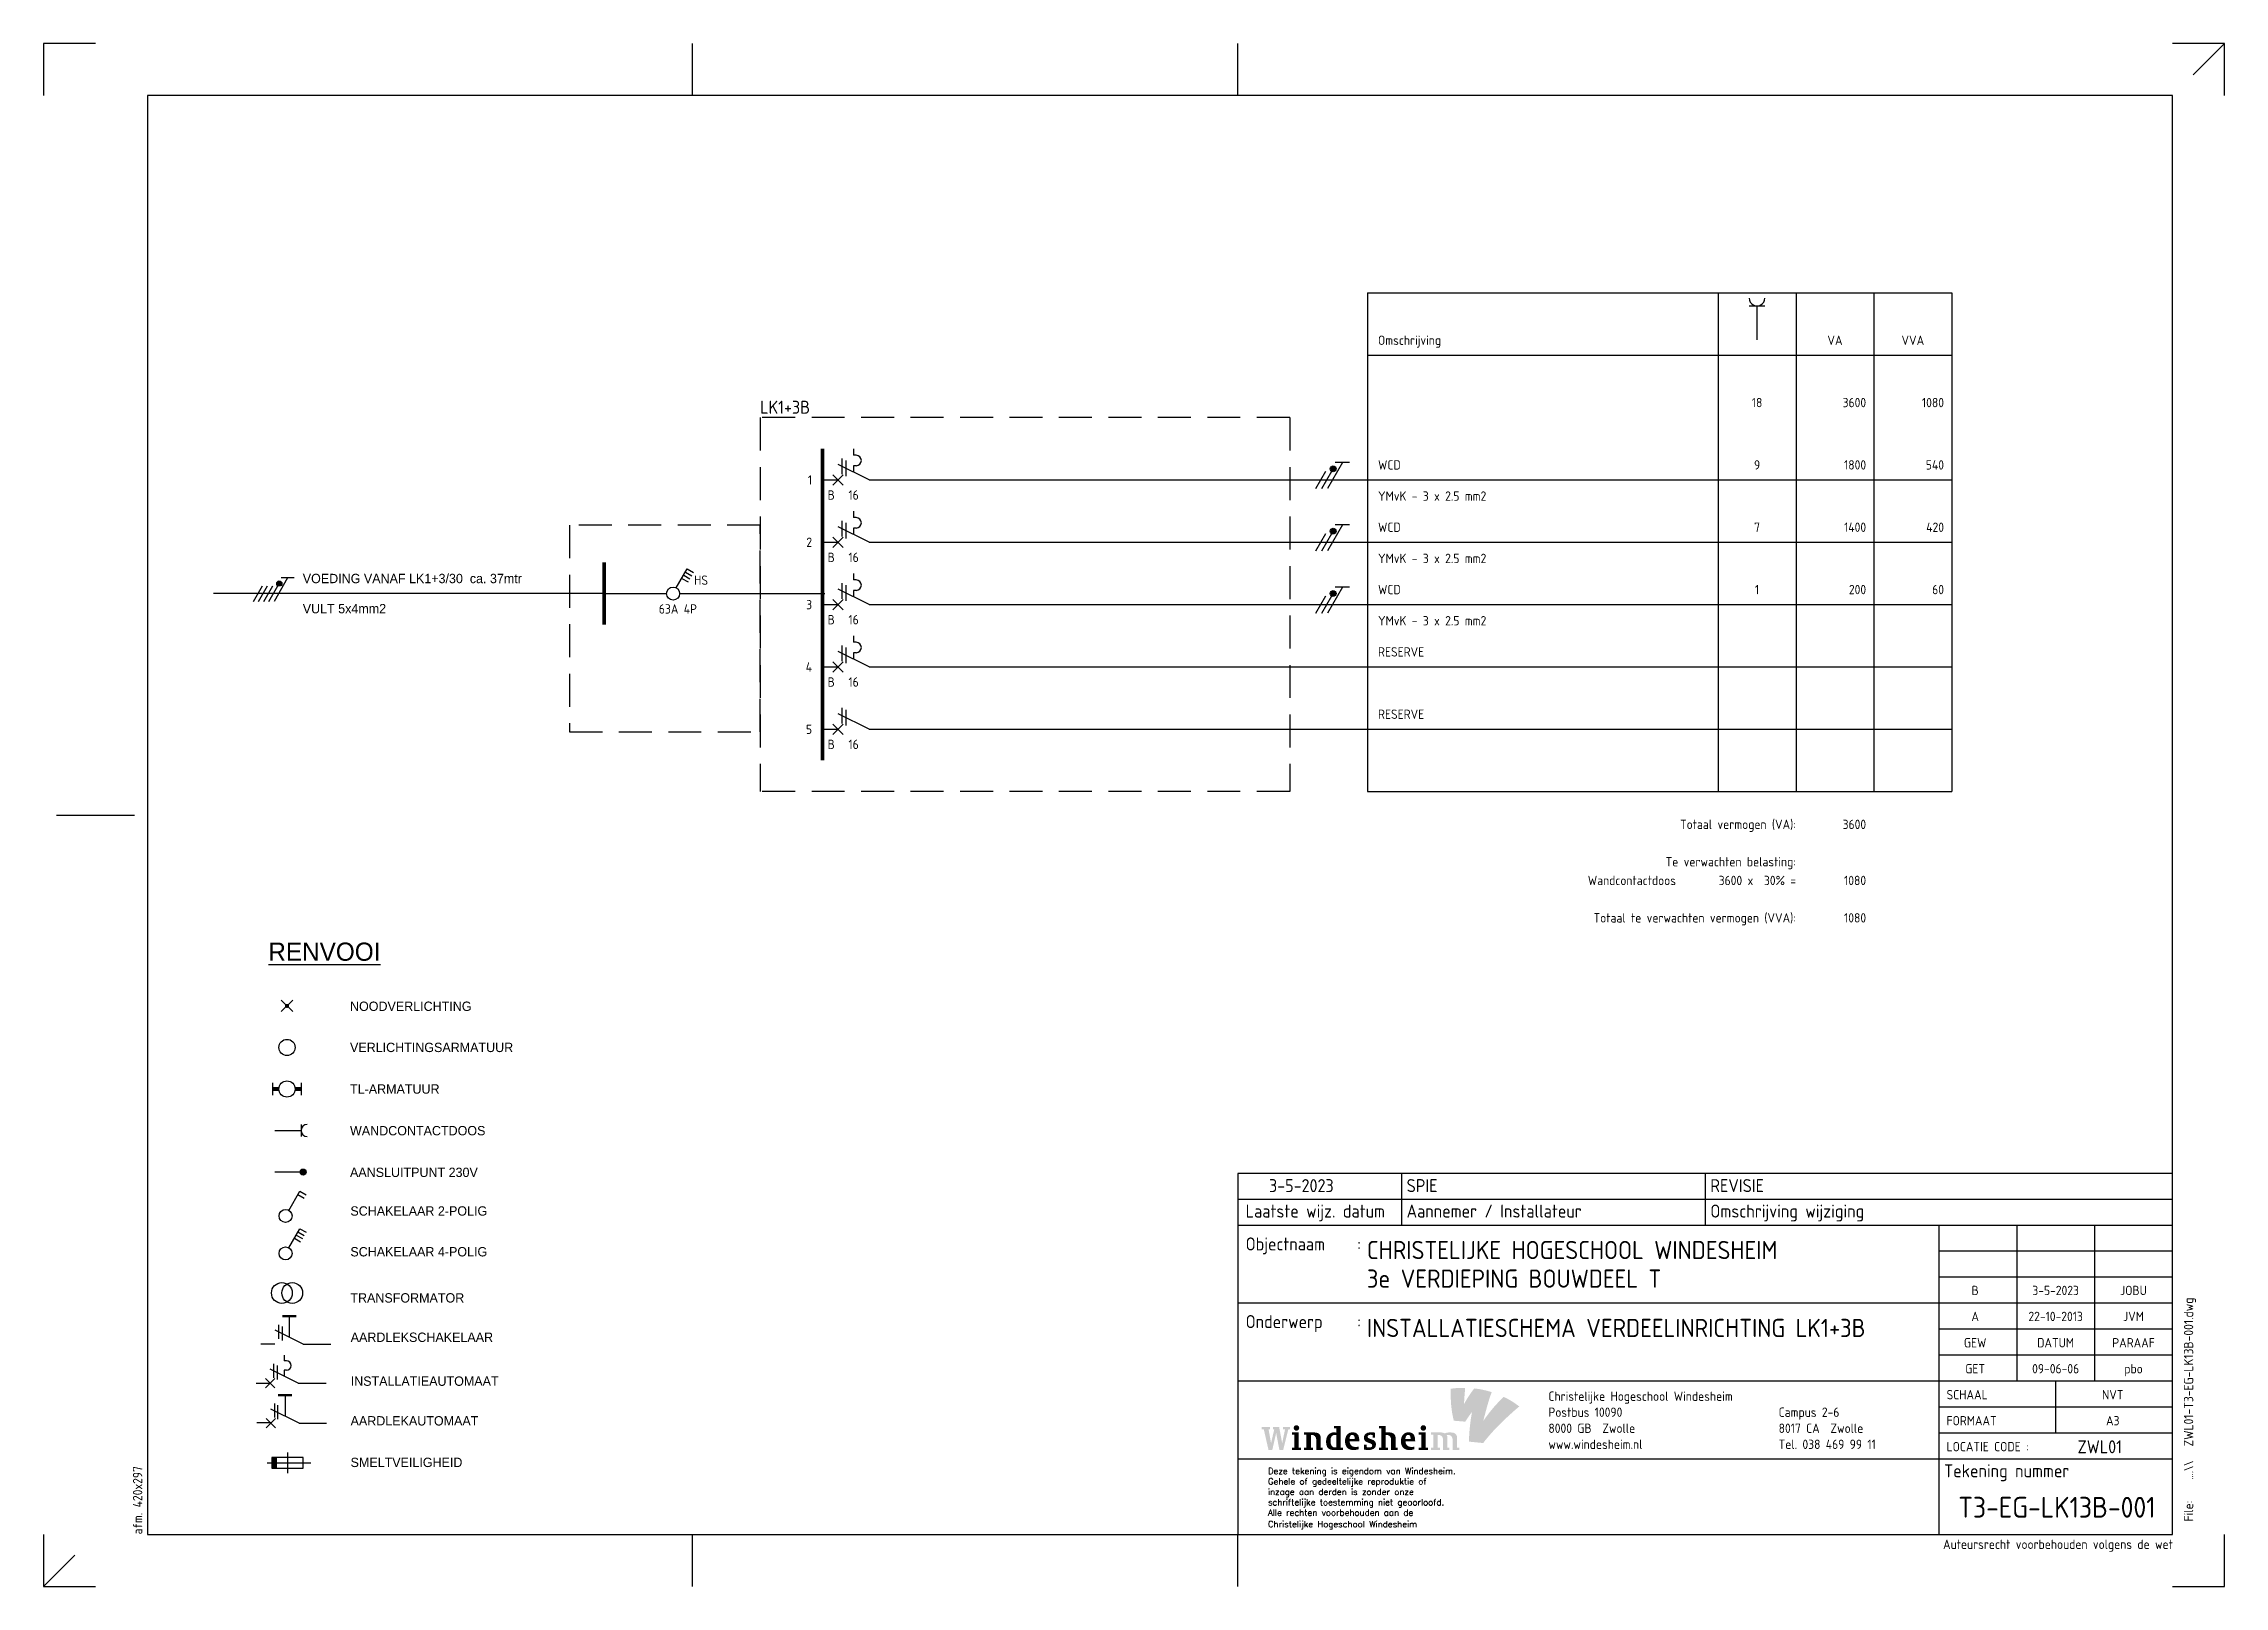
# Model space of a CAD drawing. Header units: millimetres. Extents: x 0 to 420, y 0 to 297.
import ezdxf
from ezdxf.enums import TextEntityAlignment as Align

# ---------------------------------------------------------------- set-up
doc = ezdxf.new("R2010")
doc.units = ezdxf.units.MM
doc.linetypes.add('HIDDEN', pattern=[9.525, 6.35, -3.175])
doc.layers.get('0').update_dxf_attribs({"linetype": 'CONTINUOUS'})
for name, color, linetype in [('00att018', 1, 'CONTINUOUS'), ('00att025', 2, 'CONTINUOUS'), ('00att035', 3, 'CONTINUOUS'), ('00att050', 4, 'CONTINUOUS'), ('00kad018', 1, 'CONTINUOUS'), ('00kad025', 2, 'CONTINUOUS'), ('00kad070', 5, 'CONTINUOUS'), ('BL$2----_KADER', 7, 'CONTINUOUS'), ('BL$4----_STEMPEL', 7, 'CONTINUOUS'), ('EL$1----', 3, 'CONTINUOUS'), ('EL$1----__LK1+3B', 3, 'CONTINUOUS'), ('EL$1----_LK1+3A', 3, 'CONTINUOUS'), ('LAAG_1', 160, 'CONTINUOUS')]:
    doc.layers.add(name, color=color, linetype=linetype)
doc.styles.add('BURO-018', font='BUROFONT', dxfattribs={"height": 1.8})
doc.styles.add('BURO-035', font='BUROFONT.shx', dxfattribs={"height": 3.5})
doc.styles.add('EDU', font='ROMANS.SHX', dxfattribs={"height": 2.5})
doc.styles.add('ISO', font='isocp.shx')
doc.styles.add('STABICAD-018', font='ISOCP.SHX', dxfattribs={"height": 1.8})

msp = doc.modelspace()

# ---------------------------------------------------------------- texts
at = {"layer": 'EL$1----', "color": 1, "linetype": 'Continuous', "ltscale": 0.2, "style": 'BURO-018'}
msp.add_text('VOEDING VANAF LK1+3/30  ca. 37mtr', height=1.8, dxfattribs=at).set_placement((49.91, 193.13))
msp.add_text('VULT 5x4mm2', height=1.8, dxfattribs=at).set_placement((49.91, 189.13), align=Align.TOP_LEFT)
at = {"layer": 'EL$1----__LK1+3B', "color": 1, "style": 'STABICAD-018'}
for s, p in [('Omschrijving', (257, 239)), ('WCD', (257, 215)), ('YMvK - 3 x 2.5 mm2', (257, 209)), ('WCD', (257, 203)), ('YMvK - 3 x 2.5 mm2', (257, 197)), ('WCD', (257, 191)), ('YMvK - 3 x 2.5 mm2', (257, 185)), ('RESERVE', (257, 179)), ('RESERVE', (257, 167))]:
    msp.add_text(s, height=1.8, dxfattribs=at).set_placement(p)
for s, p in [('VA', (345, 239)), ('VVA', (360, 239)), ('18', (330, 227)), ('9', (330, 215)), ('7', (330, 203)), ('1', (330, 191))]:
    msp.add_text(s, height=1.8, dxfattribs=at).set_placement(p, align=Align.CENTER)
at = {"layer": 'EL$1----__LK1+3B', "color": 2, "style": 'STABICAD-018'}
msp.add_text('LK1+3B', height=2.5, dxfattribs=at).set_placement((138, 225), align=Align.BOTTOM_LEFT)
at = {"layer": 'EL$1----__LK1+3B', "color": 1, "style": 'STABICAD-018'}
for s, p in [('3600', (351, 227)), ('1080', (366, 227)), ('1800', (351, 215)), ('540', (366, 215)), ('1400', (351, 203)), ('420', (366, 203)), ('200', (351, 191)), ('60', (366, 191)), ('Totaal vermogen (VA):', (337.5, 145.8)), ('3600', (351, 145.8)), ('Te verwachten belasting:', (337.5, 138.6)), ('Wandcontactdoos        3600 x  30% =', (337.5, 135)), ('1080', (351, 135)), ('Totaal te verwachten vermogen (VVA):', (337.5, 127.8)), ('1080', (351, 127.8))]:
    msp.add_text(s, height=1.8, dxfattribs=at).set_placement(p, align=Align.RIGHT)
for s, p in [('1', (148, 213)), ('2', (148, 201)), ('3', (148, 189)), ('4', (148, 177)), ('5', (148, 165))]:
    msp.add_text(s, height=1.8, dxfattribs=at).set_placement(p, align=Align.MIDDLE_RIGHT)

# ---------------------------------------------------------------- blocks, each defined once
blk = doc.blocks.new('a3-windesheim-hor')
at = {"layer": '00kad018', "color": 1}
for p, q in [((0, 297), (0, 287)), ((10, 297), (0, 297)), ((125, 287), (125, 297)), ((230, 287), (230, 297)), ((420, 297), (410, 297)), ((420, 297), (414, 291)), ((420, 287), (420, 297)), ((2.5, 148.5), (17.5, 148.5)), ((0, 10), (0, 0)), ((125, 0), (125, 10)), ((230, 0), (230, 10)), ((420, 0), (420, 10)), ((0, 0), (6, 6)), ((0, 0), (10, 0)), ((410, 0), (420, 0))]:
    blk.add_line(p, q, dxfattribs=at)
at = {"layer": '00kad070', "color": 5}
for p, q in [((20, 287), (20, 10)), ((410, 287), (20, 287)), ((410, 10), (410, 287)), ((20, 10), (410, 10))]:
    blk.add_line(p, q, dxfattribs=at)
at = {"layer": '00att018', "color": 1, "style": 'ISO'}
blk.add_text('afm. 420x297', height=1.8, rotation=90, dxfattribs=at).set_placement((19, 10))
blk.add_text('Auteursrecht voorbehouden volgens de wet', height=1.8, dxfattribs=at).set_placement((410.08, 7.2), align=Align.RIGHT)
blk = doc.blocks.new('AI9-BLK4')
at = {"layer": 'LAAG_1'}
h = blk.add_hatch(color=40, dxfattribs=at)
edge = h.paths.add_edge_path()
edge.add_spline(control_points=[(7.13, 7.18), (4.76, 4.71), (2.6, 2.64), (-0.67, -2.09), (0, 0.48), (1.33, 5.88), (2.58, 8.98), (0.66, 9.66), (-2.22, 10.26), (-4.13, 10.42), (-5.47, 8.84), (-7.52, 5.49), (-8.07, 4.43), (-8, 6.89), (-7.74, 9.27), (-7.64, 10.61), (-9.57, 10.7), (-11, 10.61), (-13.21, 10.31), (-13.29, 6), (-13.05, 2.03), (-12.01, -2), (-10.76, -2.09), (-7.6, -2.36), (-7.6, -2.36), (-7.12, -1.66), (-6.13, -0.03), (-4.98, 1.41), (-5.44, -0.9), (-5.87, -4.06), (-6.06, -7.16), (-6.12, -8.14), (-6.15, -9.12), (-6.16, -10.06), (-4.67, -10.18), (-0.96, -10.58), (-0.72, -10.61), (-0.72, -10.61), (-0.71, -10.6), (-0.71, -10.6), (-0.7, -10.59), (-0.7, -10.58), (-0.69, -10.58), (0.69, -8.77), (2.26, -6.96), (3.63, -5.5), (4.7, -4.37), (5.74, -3.33), (6.72, -2.37), (9.27, 0.11), (11.5, 2.08), (13.21, 3.49), (11.03, 5.13), (9.48, 6.13), (7.13, 7.18)], knot_values=[0, 0, 0, 0, 1, 1, 1, 2, 2, 2, 3, 3, 3, 4, 4, 4, 5, 5, 5, 6, 6, 6, 7, 7, 7, 8, 8, 8, 9, 9, 9, 10, 10, 10, 11, 11, 11, 12, 12, 12, 13, 13, 13, 14, 14, 14, 15, 15, 15, 16, 16, 16, 17, 17, 17, 18, 18, 18, 18], degree=3, periodic=0)
h = blk.add_hatch(color=154, dxfattribs=at)
edge = h.paths.add_edge_path()
edge.add_spline(control_points=[(-0.71, -10.6), (-0.71, -10.6), (-0.71, -10.6), (-0.71, -10.6), (-0.74, -10.63), (-0.72, -10.62), (-0.71, -10.6)], knot_values=[0, 0, 0, 0, 1, 1, 1, 2, 2, 2, 2], degree=3, periodic=0)
h = blk.add_hatch(color=154, dxfattribs=at)
edge = h.paths.add_edge_path()
edge.add_spline(control_points=[(-0.71, -10.6), (-0.71, -10.6), (-0.7, -10.6), (-0.7, -10.6), (-0.67, -10.57), (-0.69, -10.59), (-0.71, -10.6)], knot_values=[0, 0, 0, 0, 1, 1, 1, 2, 2, 2, 2], degree=3, periodic=0)
blk = doc.blocks.new('AI9-BLK3')
at = {"layer": 'LAAG_1'}
h = blk.add_hatch(color=154, dxfattribs=at)
edge = h.paths.add_edge_path()
edge.add_spline(control_points=[(-27.78, 3.24), (-27.78, 3.24), (-29.75, -4.72), (-29.75, -4.72), (-29.75, -4.72), (-31.22, -4.72), (-31.22, -4.72), (-31.22, -4.72), (-32.46, 1.79), (-32.46, 1.79), (-32.46, 1.79), (-33.95, -4.72), (-33.95, -4.72), (-33.95, -4.72), (-35.41, -4.72), (-35.41, -4.72), (-35.41, -4.72), (-37.24, 3.24), (-37.24, 3.24), (-37.24, 3.24), (-38.03, 3.24), (-38.03, 3.24), (-38.03, 3.24), (-38.03, 4.16), (-38.03, 4.16), (-38.03, 4.16), (-34.81, 4.16), (-34.81, 4.16), (-34.81, 4.16), (-34.81, 3.24), (-34.81, 3.24), (-34.81, 3.24), (-35.38, 3.24), (-35.38, 3.24), (-35.38, 3.24), (-34.43, -2.11), (-34.43, -2.11), (-34.43, -2.11), (-33.18, 3.26), (-33.18, 3.26), (-33.18, 3.26), (-33.73, 3.26), (-33.73, 3.26), (-33.73, 3.26), (-33.73, 4.16), (-33.73, 4.16), (-33.73, 4.16), (-31.32, 4.16), (-31.32, 4.16), (-31.32, 4.16), (-30.15, -2.11), (-30.15, -2.11), (-30.15, -2.11), (-29.03, 3.24), (-29.03, 3.24), (-29.03, 3.24), (-29.84, 3.24), (-29.84, 3.24), (-29.84, 3.24), (-29.84, 4.16), (-29.84, 4.16), (-29.84, 4.16), (-27.18, 4.16), (-27.18, 4.16), (-27.18, 4.16), (-27.18, 3.24), (-27.18, 3.24), (-27.18, 3.24), (-27.78, 3.24), (-27.78, 3.24)], knot_values=[0, 0, 0, 0, 1, 1, 1, 2, 2, 2, 3, 3, 3, 4, 4, 4, 5, 5, 5, 6, 6, 6, 7, 7, 7, 8, 8, 8, 9, 9, 9, 10, 10, 10, 11, 11, 11, 12, 12, 12, 13, 13, 13, 14, 14, 14, 15, 15, 15, 16, 16, 16, 17, 17, 17, 18, 18, 18, 19, 19, 19, 20, 20, 20, 21, 21, 21, 22, 22, 22, 23, 23, 23, 23], degree=3, periodic=0)
h = blk.add_hatch(color=154, dxfattribs=at)
edge = h.paths.add_edge_path()
edge.add_spline(control_points=[(-26.42, -4.7), (-26.42, -4.7), (-26.42, -3.87), (-26.42, -3.87), (-26.42, -3.87), (-25.47, -3.87), (-25.47, -3.87), (-25.47, -3.87), (-25.47, 1.17), (-25.47, 1.17), (-25.47, 1.17), (-26.42, 1.17), (-26.42, 1.17), (-26.42, 1.17), (-26.42, 1.99), (-26.42, 1.99), (-26.42, 1.99), (-23.75, 1.99), (-23.75, 1.99), (-23.75, 1.99), (-23.75, -3.87), (-23.75, -3.87), (-23.75, -3.87), (-22.88, -3.87), (-22.88, -3.87), (-22.88, -3.87), (-22.88, -4.7), (-22.88, -4.7), (-22.88, -4.7), (-26.42, -4.7), (-26.42, -4.7)], knot_values=[0, 0, 0, 0, 1, 1, 1, 2, 2, 2, 3, 3, 3, 4, 4, 4, 5, 5, 5, 6, 6, 6, 7, 7, 7, 8, 8, 8, 9, 9, 9, 10, 10, 10, 10], degree=3, periodic=0)
edge = h.paths.add_edge_path()
edge.add_spline(control_points=[(-24.66, 2.67), (-25.25, 2.67), (-25.71, 3.15), (-25.71, 3.74), (-25.71, 4.33), (-25.25, 4.79), (-24.66, 4.79), (-24.07, 4.79), (-23.58, 4.33), (-23.58, 3.74), (-23.58, 3.15), (-24.07, 2.67), (-24.66, 2.67)], knot_values=[0, 0, 0, 0, 1, 1, 1, 2, 2, 2, 3, 3, 3, 4, 4, 4, 4], degree=3, periodic=0)
h = blk.add_hatch(color=154, dxfattribs=at)
edge = h.paths.add_edge_path()
edge.add_spline(control_points=[(-17.02, -4.7), (-17.02, -4.7), (-17.02, -0.94), (-17.02, -0.94), (-17.02, -0.3), (-17.19, 0.21), (-17.5, 0.52), (-17.87, 0.9), (-18.34, 1.07), (-18.89, 1.07), (-18.95, 1.07), (-19.03, 1.07), (-19.09, 1.06), (-19.09, 1.06), (-19.09, -3.87), (-19.09, -3.87), (-19.09, -3.87), (-18.24, -3.87), (-18.24, -3.87), (-18.24, -3.87), (-18.24, -4.7), (-18.24, -4.7), (-18.24, -4.7), (-21.72, -4.7), (-21.72, -4.7), (-21.72, -4.7), (-21.72, -3.87), (-21.72, -3.87), (-21.72, -3.87), (-20.8, -3.87), (-20.8, -3.87), (-20.8, -3.87), (-20.8, 1.17), (-20.8, 1.17), (-20.8, 1.17), (-21.72, 1.17), (-21.72, 1.17), (-21.72, 1.17), (-21.72, 1.99), (-21.72, 1.99), (-21.72, 1.99), (-19.44, 1.99), (-19.44, 1.99), (-19.15, 1.99), (-18.89, 2.03), (-18.56, 2.03), (-16.96, 2.03), (-16.32, 1.86), (-15.88, 1.41), (-15.46, 1), (-15.3, 0.57), (-15.3, -0.15), (-15.3, -0.15), (-15.3, -3.87), (-15.3, -3.87), (-15.3, -3.87), (-14.5, -3.87), (-14.5, -3.87), (-14.5, -3.87), (-14.5, -4.7), (-14.5, -4.7), (-14.5, -4.7), (-17.02, -4.7), (-17.02, -4.7)], knot_values=[0, 0, 0, 0, 1, 1, 1, 2, 2, 2, 3, 3, 3, 4, 4, 4, 5, 5, 5, 6, 6, 6, 7, 7, 7, 8, 8, 8, 9, 9, 9, 10, 10, 10, 11, 11, 11, 12, 12, 12, 13, 13, 13, 14, 14, 14, 15, 15, 15, 16, 16, 16, 17, 17, 17, 18, 18, 18, 19, 19, 19, 20, 20, 20, 21, 21, 21, 21], degree=3, periodic=0)
h = blk.add_hatch(color=154, dxfattribs=at)
edge = h.paths.add_edge_path(flags=16)
edge.add_spline(control_points=[(-6.76, -4.7), (-6.76, -4.7), (-6.76, -3.87), (-6.76, -3.87), (-6.76, -3.87), (-7.62, -3.87), (-7.62, -3.87), (-7.62, -3.87), (-7.62, 4.46), (-7.62, 4.46), (-7.62, 4.46), (-10.2, 4.46), (-10.2, 4.46), (-10.2, 4.46), (-10.2, 3.64), (-10.2, 3.64), (-10.2, 3.64), (-9.32, 3.64), (-9.32, 3.64), (-9.32, 3.64), (-9.32, 1.95), (-9.32, 1.95), (-9.59, 2), (-9.79, 2.04), (-10.19, 2.04), (-11.95, 2.04), (-13.23, 0.68), (-13.23, -1.45), (-13.23, -3.83), (-12.29, -4.77), (-10.28, -4.77), (-9.86, -4.77), (-9.32, -4.7), (-9.12, -4.7), (-9.12, -4.7), (-6.76, -4.7), (-6.76, -4.7)], knot_values=[0, 0, 0, 0, 1, 1, 1, 2, 2, 2, 3, 3, 3, 4, 4, 4, 5, 5, 5, 6, 6, 6, 7, 7, 7, 8, 8, 8, 9, 9, 9, 10, 10, 10, 11, 11, 11, 12, 12, 12, 12], degree=3, periodic=0)
edge = h.paths.add_edge_path()
edge.add_spline(control_points=[(-9.28, -3.73), (-9.49, -3.76), (-9.62, -3.78), (-9.79, -3.78), (-10.77, -3.78), (-11.52, -3.12), (-11.52, -1.21), (-11.52, 0.4), (-10.88, 1.06), (-10, 1.06), (-9.71, 1.06), (-9.48, 1.02), (-9.28, 0.97), (-9.28, 0.97), (-9.28, -3.73), (-9.28, -3.73)], knot_values=[0, 0, 0, 0, 1, 1, 1, 2, 2, 2, 3, 3, 3, 4, 4, 4, 5, 5, 5, 5], degree=3, periodic=0)
h = blk.add_hatch(color=154, dxfattribs=at)
edge = h.paths.add_edge_path(flags=16)
edge.add_spline(control_points=[(-0.43, -1.4), (-0.43, 1.03), (-1.16, 2.05), (-3.05, 2.05), (-4.8, 2.05), (-5.93, 0.7), (-5.93, -1.35), (-5.93, -3.59), (-4.75, -4.76), (-2.66, -4.76), (-1.92, -4.76), (-1.25, -4.65), (-0.71, -4.43), (-0.71, -4.43), (-0.71, -3.47), (-0.71, -3.47), (-1.15, -3.57), (-1.59, -3.59), (-2.01, -3.59), (-3.43, -3.59), (-4.18, -2.54), (-4.18, -1.4), (-4.18, -1.4), (-0.43, -1.4), (-0.43, -1.4)], knot_values=[0, 0, 0, 0, 1, 1, 1, 2, 2, 2, 3, 3, 3, 4, 4, 4, 5, 5, 5, 6, 6, 6, 7, 7, 7, 8, 8, 8, 8], degree=3, periodic=0)
edge = h.paths.add_edge_path()
edge.add_spline(control_points=[(-2.19, -0.48), (-2.19, -0.48), (-4.21, -0.48), (-4.21, -0.48), (-4.21, 0.48), (-3.76, 1.08), (-3.17, 1.08), (-2.58, 1.08), (-2.19, 0.63), (-2.19, -0.48)], knot_values=[0, 0, 0, 0, 1, 1, 1, 2, 2, 2, 3, 3, 3, 3], degree=3, periodic=0)
h = blk.add_hatch(color=154, dxfattribs=at)
edge = h.paths.add_edge_path()
edge.add_spline(control_points=[(3.18, -4.79), (2.42, -4.79), (1.53, -4.63), (1.31, -4.55), (1.31, -4.55), (1.31, -2.67), (1.31, -2.67), (1.31, -2.67), (2.34, -2.67), (2.34, -2.67), (2.34, -2.67), (2.34, -3.62), (2.34, -3.62), (2.58, -3.7), (2.94, -3.79), (3.32, -3.79), (4.14, -3.79), (4.53, -3.52), (4.53, -3.03), (4.53, -2.53), (4.09, -2.3), (3.53, -2.1), (3.53, -2.1), (2.71, -1.81), (2.71, -1.81), (1.84, -1.5), (1.32, -0.99), (1.32, 0.08), (1.32, 1.19), (2.31, 2.08), (3.93, 2.08), (4.57, 2.08), (5.29, 2), (5.66, 1.88), (5.66, 1.88), (5.66, 0.04), (5.66, 0.04), (5.66, 0.04), (4.69, 0.04), (4.69, 0.04), (4.69, 0.04), (4.69, 1), (4.69, 1), (4.43, 1.07), (4.17, 1.11), (3.89, 1.11), (3.16, 1.11), (2.8, 0.83), (2.8, 0.37), (2.8, -0.04), (3.05, -0.24), (3.64, -0.43), (3.64, -0.43), (4.44, -0.7), (4.44, -0.7), (5.37, -1.01), (6, -1.57), (6, -2.6), (6, -4), (4.84, -4.79), (3.18, -4.79)], knot_values=[0, 0, 0, 0, 1, 1, 1, 2, 2, 2, 3, 3, 3, 4, 4, 4, 5, 5, 5, 6, 6, 6, 7, 7, 7, 8, 8, 8, 9, 9, 9, 10, 10, 10, 11, 11, 11, 12, 12, 12, 13, 13, 13, 14, 14, 14, 15, 15, 15, 16, 16, 16, 17, 17, 17, 18, 18, 18, 19, 19, 19, 20, 20, 20, 20], degree=3, periodic=0)
h = blk.add_hatch(color=154, dxfattribs=at)
edge = h.paths.add_edge_path()
edge.add_spline(control_points=[(11.81, -4.7), (11.81, -4.7), (11.81, -1.02), (11.81, -1.02), (11.81, -0.32), (11.67, 0.19), (11.34, 0.52), (10.95, 0.91), (10.48, 1.07), (9.97, 1.07), (9.88, 1.07), (9.79, 1.06), (9.75, 1.06), (9.75, 1.06), (9.75, -3.87), (9.75, -3.87), (9.75, -3.87), (10.59, -3.87), (10.59, -3.87), (10.59, -3.87), (10.59, -4.7), (10.59, -4.7), (10.59, -4.7), (7.11, -4.7), (7.11, -4.7), (7.11, -4.7), (7.11, -3.87), (7.11, -3.87), (7.11, -3.87), (8.03, -3.87), (8.03, -3.87), (8.03, -3.87), (8.03, 3.64), (8.03, 3.64), (8.03, 3.64), (7.16, 3.64), (7.16, 3.64), (7.16, 3.64), (7.16, 4.46), (7.16, 4.46), (7.16, 4.46), (9.75, 4.46), (9.75, 4.46), (9.75, 4.46), (9.75, 1.99), (9.75, 1.99), (9.93, 2), (10.23, 2.03), (10.54, 2.03), (11.88, 2.03), (12.52, 1.84), (12.96, 1.4), (13.39, 0.97), (13.53, 0.51), (13.53, -0.15), (13.53, -0.15), (13.53, -3.87), (13.53, -3.87), (13.53, -3.87), (14.34, -3.87), (14.34, -3.87), (14.34, -3.87), (14.34, -4.7), (14.34, -4.7), (14.34, -4.7), (11.81, -4.7), (11.81, -4.7)], knot_values=[0, 0, 0, 0, 1, 1, 1, 2, 2, 2, 3, 3, 3, 4, 4, 4, 5, 5, 5, 6, 6, 6, 7, 7, 7, 8, 8, 8, 9, 9, 9, 10, 10, 10, 11, 11, 11, 12, 12, 12, 13, 13, 13, 14, 14, 14, 15, 15, 15, 16, 16, 16, 17, 17, 17, 18, 18, 18, 19, 19, 19, 20, 20, 20, 21, 21, 21, 22, 22, 22, 22], degree=3, periodic=0)
h = blk.add_hatch(color=154, dxfattribs=at)
edge = h.paths.add_edge_path(flags=16)
edge.add_spline(control_points=[(21.09, -1.4), (21.09, 1.03), (20.36, 2.05), (18.47, 2.05), (16.72, 2.05), (15.6, 0.7), (15.6, -1.35), (15.6, -3.59), (16.77, -4.76), (18.87, -4.76), (19.6, -4.76), (20.27, -4.65), (20.81, -4.43), (20.81, -4.43), (20.81, -3.47), (20.81, -3.47), (20.37, -3.57), (19.93, -3.59), (19.52, -3.59), (18.09, -3.59), (17.35, -2.54), (17.35, -1.4), (17.35, -1.4), (21.09, -1.4), (21.09, -1.4)], knot_values=[0, 0, 0, 0, 1, 1, 1, 2, 2, 2, 3, 3, 3, 4, 4, 4, 5, 5, 5, 6, 6, 6, 7, 7, 7, 8, 8, 8, 8], degree=3, periodic=0)
edge = h.paths.add_edge_path()
edge.add_spline(control_points=[(19.33, -0.48), (19.33, -0.48), (17.31, -0.48), (17.31, -0.48), (17.31, 0.48), (17.76, 1.08), (18.35, 1.08), (18.94, 1.08), (19.33, 0.63), (19.33, -0.48)], knot_values=[0, 0, 0, 0, 1, 1, 1, 2, 2, 2, 3, 3, 3, 3], degree=3, periodic=0)
h = blk.add_hatch(color=154, dxfattribs=at)
edge = h.paths.add_edge_path()
edge.add_spline(control_points=[(22.47, -4.7), (22.47, -4.7), (22.47, -3.87), (22.47, -3.87), (22.47, -3.87), (23.42, -3.87), (23.42, -3.87), (23.42, -3.87), (23.42, 1.17), (23.42, 1.17), (23.42, 1.17), (22.47, 1.17), (22.47, 1.17), (22.47, 1.17), (22.47, 1.99), (22.47, 1.99), (22.47, 1.99), (25.13, 1.99), (25.13, 1.99), (25.13, 1.99), (25.13, -3.87), (25.13, -3.87), (25.13, -3.87), (26, -3.87), (26, -3.87), (26, -3.87), (26, -4.7), (26, -4.7), (26, -4.7), (22.47, -4.7), (22.47, -4.7)], knot_values=[0, 0, 0, 0, 1, 1, 1, 2, 2, 2, 3, 3, 3, 4, 4, 4, 5, 5, 5, 6, 6, 6, 7, 7, 7, 8, 8, 8, 9, 9, 9, 10, 10, 10, 10], degree=3, periodic=0)
edge = h.paths.add_edge_path()
edge.add_spline(control_points=[(24.23, 2.67), (23.64, 2.67), (23.18, 3.15), (23.18, 3.74), (23.18, 4.33), (23.64, 4.79), (24.23, 4.79), (24.82, 4.79), (25.31, 4.33), (25.31, 3.74), (25.31, 3.15), (24.82, 2.67), (24.23, 2.67)], knot_values=[0, 0, 0, 0, 1, 1, 1, 2, 2, 2, 3, 3, 3, 4, 4, 4, 4], degree=3, periodic=0)
h = blk.add_hatch(color=154, dxfattribs=at)
edge = h.paths.add_edge_path()
edge.add_spline(control_points=[(35.52, -4.7), (35.52, -4.7), (35.52, -0.89), (35.52, -0.89), (35.52, -0.3), (35.34, 0.21), (35.04, 0.52), (34.66, 0.9), (34.24, 1.07), (33.55, 1.07), (33.41, 1.07), (33.28, 1.05), (33.17, 1.03), (33.4, 0.83), (33.52, 0.35), (33.52, -0.07), (33.52, -0.07), (33.52, -3.87), (33.52, -3.87), (33.52, -3.87), (34.3, -3.87), (34.3, -3.87), (34.3, -3.87), (34.3, -4.7), (34.3, -4.7), (34.3, -4.7), (31.82, -4.7), (31.82, -4.7), (31.82, -4.7), (31.82, -0.89), (31.82, -0.89), (31.82, -0.18), (31.64, 0.24), (31.34, 0.53), (30.95, 0.92), (30.5, 1.07), (30.01, 1.07), (29.96, 1.07), (29.9, 1.06), (29.8, 1.06), (29.8, 1.06), (29.8, -3.87), (29.8, -3.87), (29.8, -3.87), (30.64, -3.87), (30.64, -3.87), (30.64, -3.87), (30.64, -4.7), (30.64, -4.7), (30.64, -4.7), (27.17, -4.7), (27.17, -4.7), (27.17, -4.7), (27.17, -3.87), (27.17, -3.87), (27.17, -3.87), (28.09, -3.87), (28.09, -3.87), (28.09, -3.87), (28.09, 1.17), (28.09, 1.17), (28.09, 1.17), (27.17, 1.17), (27.17, 1.17), (27.17, 1.17), (27.17, 1.99), (27.17, 1.99), (27.17, 1.99), (29.58, 1.99), (29.58, 1.99), (29.86, 1.99), (30.2, 2.03), (30.42, 2.03), (31.35, 2.03), (31.94, 1.93), (32.49, 1.67), (32.96, 1.86), (33.67, 2.01), (34.45, 2.01), (35.63, 2.01), (36.25, 1.82), (36.67, 1.4), (37.08, 0.99), (37.23, 0.53), (37.23, -0.08), (37.23, -0.08), (37.23, -3.87), (37.23, -3.87), (37.23, -3.87), (38.03, -3.87), (38.03, -3.87), (38.03, -3.87), (38.03, -4.7), (38.03, -4.7), (38.03, -4.7), (35.52, -4.7), (35.52, -4.7)], knot_values=[0, 0, 0, 0, 1, 1, 1, 2, 2, 2, 3, 3, 3, 4, 4, 4, 5, 5, 5, 6, 6, 6, 7, 7, 7, 8, 8, 8, 9, 9, 9, 10, 10, 10, 11, 11, 11, 12, 12, 12, 13, 13, 13, 14, 14, 14, 15, 15, 15, 16, 16, 16, 17, 17, 17, 18, 18, 18, 19, 19, 19, 20, 20, 20, 21, 21, 21, 22, 22, 22, 23, 23, 23, 24, 24, 24, 25, 25, 25, 26, 26, 26, 27, 27, 27, 28, 28, 28, 29, 29, 29, 30, 30, 30, 31, 31, 31, 32, 32, 32, 32], degree=3, periodic=0)
blk = doc.blocks.new('CHW_ONDERHOEK')
at = {"layer": '00kad025', "color": 2}
for p, q in [((-190, 79.5), (-190, 69.5)), ((-10, 79.5), (-190, 79.5)), ((-158.5, 79.5), (-158.5, 69.5)), ((-100, 79.5), (-100, 69.5)), ((-10, 74.5), (-190, 74.5)), ((-40, 69.5), (-40, 39.5)), ((-25, 69.5), (-25, 39.5)), ((-10, 64.5), (-55, 64.5)), ((-10, 59.5), (-55, 59.5)), ((-10, 54.5), (-55, 54.5)), ((-10, 49.5), (-55, 49.5)), ((-32.5, 39.5), (-32.5, 34.5)), ((-32.5, 34.5), (-32.5, 29.5))]:
    blk.add_line(p, q, dxfattribs=at)
at = {"layer": '00kad070', "color": 5}
for p, q in [((-10, 69.5), (-190, 69.5)), ((-190, 69.5), (-190, 10)), ((-55, 69.5), (-55, 10)), ((-55, 54.5), (-190, 54.5)), ((-10, 44.5), (-55, 44.5)), ((-10, 39.5), (-190, 39.5)), ((-10, 34.5), (-55, 34.5)), ((-10, 29.5), (-55, 29.5)), ((-55, 24.5), (-190, 24.5)), ((-10, 24.5), (-55, 24.5))]:
    blk.add_line(p, q, dxfattribs=at)
at = {"color": 7, "xscale": 0.5, "yscale": 0.5, "zscale": 0.5}
for name, p in [('AI9-BLK4', (-142.4, 32.89)), ('AI9-BLK3', (-166.39, 28.63))]:
    blk.add_blockref(name, p, dxfattribs=at)
at = {"color": 1, "style": 'ISO'}
for s, p in [('Christelijke Hogeschool Windesheim', (-130.19, 35.71)), ('Postbus 10090', (-130.19, 32.63)), ('Campus 2-6', (-85.85, 32.63)), ('8000 GB  Zwolle', (-130.19, 29.54)), ('8017 CA  Zwolle', (-85.85, 29.54)), ('www.windesheim.nl', (-130.19, 26.45)), ('Tel. 038 469 99 11', (-85.85, 26.45))]:
    blk.add_text(s, height=1.8, dxfattribs=at).set_placement(p)
at = {"layer": '00att018', "color": 1, "style": 'ISO'}
for s, p in [('GEW', (-48, 46)), ('DATUM', (-32.5, 46)), ('PARAAF', (-17.5, 46)), ('GET', (-48, 41))]:
    blk.add_text(s, height=1.8, dxfattribs=at).set_placement(p, align=Align.CENTER)
for s, p in [('SCHAAL', (-53.5, 36)), ('FORMAAT', (-53.5, 31))]:
    blk.add_text(s, height=1.8, dxfattribs=at).set_placement(p)
at = {"layer": '00att018', "color": 1, "linetype": 'Continuous', "style": 'EDU'}
for s, p in [('Deze tekening is eigendom van Windesheim.', (-184.2, 21.6)), ('Gehele of gedeeltelijke reproduktie of', (-184.2, 19.6)), ('inzage aan derden is zonder onze', (-184.2, 17.6)), ('schriftelijke toestemming niet geoorloofd.', (-184.2, 15.6)), ('Alle rechten voorbehouden aan de', (-184.2, 13.6)), ('Christelijke Hogeschool Windesheim', (-184.2, 11.38))]:
    blk.add_text(s, height=1.2, dxfattribs=at).set_placement(p)
at = {"layer": '00att018', "color": 1, "style": 'ISO', "width": 0.9}
blk.add_text('....\\\\', height=1.8, rotation=90, dxfattribs=at).set_placement((-6, 20.5))
at = {"layer": '00att018', "color": 1, "style": 'ISO'}
blk.add_text('File:', height=1.8, rotation=90, dxfattribs=at).set_placement((-6, 12.5))
for tag, p in [('WZ_CODED', (-48, 66.07)), ('WZ_DATUMD', (-32.5, 66.07)), ('WZ_WZGOEDD', (-17.5, 66.07)), ('WZ_CODEC', (-48, 61.07)), ('WZ_DATUMC', (-32.5, 61.07)), ('WZ_WZGOEDC', (-17.5, 61.07)), ('WZ_CODEB', (-48, 56.07)), ('WZ_DATUMB', (-32.5, 56.07)), ('WZ_WZGOEDB', (-17.5, 56.07)), ('WZ_CODEA', (-48, 51.07)), ('WZ_DATUMA', (-32.5, 51.07)), ('WZ_WZGOEDA', (-17.5, 51.07)), ('TKDATCREAT', (-32.5, 41)), ('TKINIT', (-17.5, 41)), ('TKSCHAAL', (-21.5, 36)), ('TKFORMAAT', (-21.5, 31))]:
    blk.add_attdef(tag, text='', height=1.8, dxfattribs=at).set_placement(p, align=Align.CENTER)
blk.add_attdef('DWGNAME', (-6, 26.93), '', height=1.8, rotation=90, dxfattribs=at)
at = {"layer": '00att025', "color": 2, "style": 'ISO'}
for s, p in [('Objectnaam', (-188.5, 64.67)), ('Onderwerp', (-188.5, 49.72)), ('Tekening nummer', (-54, 21))]:
    blk.add_text(s, height=2.5, dxfattribs=at).set_placement(p)
at = {"layer": '00att025', "style": 'ISO'}
for p in [(-167.02, 64.67), (-167.02, 49.78)]:
    blk.add_text(':', height=2.5, dxfattribs=at).set_placement(p)
at = {"layer": '00att025', "color": 1, "style": 'ISO'}
blk.add_text('LOCATIE CODE :', height=1.8, dxfattribs=at).set_placement((-53.5, 26))
at = {"layer": '00att025', "color": 2, "style": 'ISO'}
for tag, p in [('WZ_DATUM', (-184, 75.9)), ('WZ_AANNEMER_INSTALATEUR', (-157.5, 75.9)), ('WZ_OMSCHR', (-99, 75.9))]:
    blk.add_attdef(tag, p, '', height=2.5, dxfattribs=at)
at = {"layer": '00att025', "color": 3, "style": 'ISO'}
blk.add_attdef('TKVRIJ2', text='', height=2.5, dxfattribs=at).set_placement((-24, 25.62), align=Align.CENTER)
at = {"layer": '00att035', "color": 3, "style": 'ISO'}
for s, p in [('Laatste wijz. datum', (-188.5, 71)), ('Aannemer / Installateur', (-157.5, 71)), ('Omschrijving wijziging', (-99, 71))]:
    blk.add_text(s, height=2.5, dxfattribs=at).set_placement(p)
for tag, p in [('PROMSCHR', (-165.14, 63)), ('TK1OMSCHR', (-165.14, 57.5)), ('TK2OMSCHR', (-165.14, 48)), ('TKVRIJ1', (-165.14, 42.5))]:
    blk.add_attdef(tag, p, '', height=3.5, dxfattribs=at)
at = {"layer": '00att050', "color": 4, "style": 'ISO'}
blk.add_attdef('TKFASE', text='', height=5, dxfattribs=at).set_placement((-14.5, 82), align=Align.RIGHT)
blk.add_attdef('TKTEKNR', text='', height=5, dxfattribs=at).set_placement((-32.25, 13.23), align=Align.CENTER)
blk = doc.blocks.new('HL3')
at = {"color": 0, "linetype": 'Continuous'}
for p, q in [((-3, 6.98), (-3, 4.48)), ((-3, 5.73), (1.5, 3.13)), ((1.5, 2.13), (-1.5, 3.87)), ((1.5, 1.13), (-1.5, 2.87)), ((1.5, 0.13), (-1.5, 1.87)), ((1.5, -0.87), (-1.5, 0.87))]:
    blk.add_line(p, q, dxfattribs=at)
at = {"color": 0, "linetype": 'Continuous', "const_width": 0.5}
blk.add_lwpolyline([(-1.68, 4.12, 1), (-2.18, 4.12, 1)], format="xyb", close=True, dxfattribs=at)
at = {"color": 0, "linetype": 'Continuous'}
blk.add_circle((-1.93, 4.12), 0.5, dxfattribs=at)
blk = doc.blocks.new('RENV_DION')
at = {"layer": 'EL$1----', "linetype": 'Continuous'}
for p, q in [((485.12, 256.64), (487.32, 254.44)), ((487.32, 256.64), (485.12, 254.44)), ((483.5, 238.37), (483.5, 240.7)), ((488.94, 240.7), (488.94, 238.37)), ((483.89, 231.54), (488.94, 231.54)), ((488.94, 232.7), (488.94, 230.37)), ((489.33, 223.54), (483.89, 223.54)), ((486.57, 208.98), (488.69, 212.65)), ((487.64, 210.83), (488.85, 210.13)), ((487.99, 211.43), (489.2, 210.73)), ((488.34, 212.04), (489.55, 211.34)), ((488.69, 212.65), (489.9, 211.95)), ((484.62, 191.43), (484.62, 194.13)), ((485.3, 193.8), (485.3, 191.1)), ((486.65, 195.82), (486.65, 191.77)), ((489.35, 190.42), (483.95, 193.12)), ((488.36, 182.91), (482.96, 185.61)), ((483.63, 186.63), (483.63, 183.93)), ((484.31, 186.29), (484.31, 183.59)), ((485.66, 188.31), (485.66, 187.19)), ((486.11, 187.19), (485.66, 187.19)), ((486.11, 185.39), (485.66, 185.39)), ((485.66, 185.39), (485.66, 184.26)), ((480.26, 182.91), (482.96, 182.91)), ((482.06, 183.81), (483.86, 182.01)), ((483.86, 183.81), (482.06, 182.01)), ((488.36, 182.91), (493.76, 182.91)), ((488.54, 175.18), (483.14, 177.88)), ((485.84, 180.58), (485.84, 176.53)), ((484.04, 176.08), (482.24, 174.28)), ((482.24, 176.08), (484.04, 174.28)), ((489.31, 168.57), (483.31, 168.57)), ((483.31, 168.57), (483.31, 166.57)), ((486.31, 169.57), (486.31, 165.57)), ((489.31, 166.57), (489.31, 168.57)), ((482.39, 167.57), (490.81, 167.57)), ((483.31, 166.57), (489.31, 166.57))]:
    blk.add_line(p, q, dxfattribs=at)
at = {"layer": 'EL$1----', "color": 3, "linetype": 'Continuous'}
for p, q in [((486.57, 216.18), (488.69, 219.85)), ((488.34, 219.25), (489.55, 218.55)), ((488.69, 219.85), (489.9, 219.15))]:
    blk.add_line(p, q, dxfattribs=at)
at = {"layer": 'EL$1----'}
for p, q in [((483.86, 190.42), (481.16, 190.42)), ((489.35, 190.42), (494.66, 190.42)), ((483.9, 176.31), (483.9, 179.01)), ((484.49, 175.97), (484.49, 178.67)), ((483.14, 175.29), (480.44, 175.29)), ((488.54, 175.18), (493.85, 175.18))]:
    blk.add_line(p, q, dxfattribs=at)
at = {"layer": 'EL$1----', "linetype": 'Continuous'}
for points, const_width in [([(486.41, 255.54, 1), (486.02, 255.54, 1)], 0.389), ([(489.33, 223.83, 1), (489.33, 223.24, 1)], 0.583)]:
    blk.add_lwpolyline(points, format="xyb", close=True, dxfattribs=dict(at, const_width=const_width))
for points, const_width in [([(484.66, 239.54), (483.5, 239.54)], 0.778), ([(487.77, 239.54), (488.94, 239.54)], 0.778), ([(485.3, 195.82), (488, 195.82)], 0.45), ([(484.49, 180.58), (487.19, 180.58)], 0.45)]:
    blk.add_lwpolyline(points, dxfattribs=dict(at, const_width=const_width))
for centre, radius in [((486.22, 247.54), 1.56), ((486.22, 239.54), 1.56), ((489.33, 223.54), 0.583), ((485.95, 207.9), 1.25), ((485.24, 200.27), 2), ((487.24, 200.27), 2)]:
    blk.add_circle(centre, radius, dxfattribs=at)
at = {"layer": 'EL$1----', "color": 3, "linetype": 'Continuous'}
blk.add_circle((485.95, 215.1), 1.25, dxfattribs=at)
at = {"layer": 'EL$1----', "linetype": 'Continuous'}
for centre, radius, start, end in [((490.11, 231.54), 1.17, 90, 270), ((486.11, 186.29), 0.9, 270, 90)]:
    blk.add_arc(centre, radius, start, end, dxfattribs=at)
blk.add_solid([(483.31, 168.57), (484.31, 168.57), (483.31, 166.57), (484.31, 166.57)], dxfattribs=at)
at = {"layer": 'EL$1----', "color": 3, "style": 'BURO-035'}
blk.add_text('%%URENVOOI', height=3.5, dxfattribs=at).set_placement((482.63, 264.23))
at = {"layer": 'EL$1----', "color": 1, "style": 'BURO-018'}
for s, p in [('NOODVERLICHTING', (498.36, 255.47)), ('VERLICHTINGSARMATUUR', (498.36, 247.55)), ('TL-ARMATUUR', (498.36, 239.54)), ('WANDCONTACTDOOS', (498.36, 231.52)), ('AANSLUITPUNT 230V', (498.36, 223.5)), ('SCHAKELAAR 2-POLIG', (498.43, 216.06)), ('SCHAKELAAR 4-POLIG', (498.43, 208.21)), ('TRANSFORMATOR', (498.43, 199.33)), ('AARDLEKSCHAKELAAR', (498.49, 191.75)), ('INSTALLATIEAUTOMAAT', (498.49, 183.3)), ('AARDLEKAUTOMAAT', (498.47, 175.66)), ('SMELTVEILIGHEID', (498.47, 167.66))]:
    blk.add_text(s, height=1.8, dxfattribs=at).set_placement(p, align=Align.MIDDLE_LEFT)
blk = doc.blocks.new('111104A')
at = {"color": 0, "linetype": 'Continuous'}
for p, q in [((-3, 4.98), (-3, 2.48)), ((-3, 3.73), (1.5, 1.13)), ((1.5, 0.13), (-1.5, 1.87)), ((1.5, -0.87), (-1.5, 0.87))]:
    blk.add_line(p, q, dxfattribs=at)
at = {"color": 0, "linetype": 'Continuous', "const_width": 0.5}
blk.add_lwpolyline([(-1.68, 2.12, 1), (-2.18, 2.12, 1)], format="xyb", close=True, dxfattribs=at)
at = {"color": 0, "linetype": 'Continuous'}
blk.add_circle((-1.93, 2.12), 0.5, dxfattribs=at)
at = {"color": 0, "linetype": 'Continuous', "style": 'STABICAD-018'}
blk.add_attdef('ARTICLECODE', text='', height=1.8, dxfattribs=at).set_placement((0, 0), align=Align.MIDDLE)
blk = doc.blocks.new('B3')
at = {"color": 0, "linetype": 'Continuous'}
for p, q in [((0, 9), (0, 21)), ((0, 9), (-3, 3)), ((-6, 6), (-4.75, 6)), ((-4.75, 6.5), (-4.75, 6)), ((-3.75, 4.5), (-0.75, 4.5)), ((-2.75, 6.5), (-2.75, 6)), ((-2.75, 6), (-1.5, 6)), ((-4.125, 3.75), (-1.125, 3.75)), ((-1, 4), (1, 2)), ((-1, 2), (1, 4)), ((0, 0), (0, 3))]:
    blk.add_line(p, q, dxfattribs=at)
blk.add_arc((-3.75, 6.5), 1, 0, 180, dxfattribs=at)
at = {"color": 1, "style": 'BURO-018'}
blk.add_attdef('E_VRIJ1', (-3, 12), '', height=1.8, rotation=90, dxfattribs=at)
at = {"color": 1, "linetype": 'Continuous', "style": 'BURO-018'}
blk.add_attdef('E_IIA', text='', height=1.8, rotation=90, dxfattribs=at).set_placement((2, 6), align=Align.TOP_CENTER)
blk = doc.blocks.new('m1')
at = {"color": 0, "linetype": 'Continuous'}
blk.add_line((0, 21), (0, 33), dxfattribs=at)
blk = doc.blocks.new('b1s')
at = {"color": 0, "linetype": 'Continuous'}
blk.add_line((0, 33), (0, 54), dxfattribs=at)
blk = doc.blocks.new('m1s')
at = {"color": 0, "linetype": 'Continuous'}
blk.add_line((0, 54), (0, 66), dxfattribs=at)
blk = doc.blocks.new('NONE')
at = {"color": 0, "linetype": 'Continuous'}
blk.add_line((0, 0), (0, 12), dxfattribs=at)
blk = doc.blocks.new('B28C')
at = {"color": 0, "linetype": 'Continuous'}
for p, q in [((0, 9), (0, 21)), ((0, 9), (-3, 3)), ((-3.75, 4.5), (-0.75, 4.5)), ((-4.12, 3.75), (-1.12, 3.75)), ((-1, 2), (1, 4)), ((-1, 4), (1, 2)), ((0, 0), (0, 3))]:
    blk.add_line(p, q, dxfattribs=at)
at = {"color": 0, "linetype": 'Continuous', "style": 'STABICAD-018'}
blk.add_attdef('FREEFIELD1', (-3, 12), '', height=1.8, rotation=90, dxfattribs=at)
for tag, p in [('CHARACTERISTIC', (1.91, 14.69)), ('AUTOMATICFUSE', (2, 6))]:
    blk.add_attdef(tag, text='', height=1.8, rotation=90, dxfattribs=at).set_placement(p, align=Align.TOP_CENTER)
blk = doc.blocks.new('KOLNR6')
at = {"color": 0, "linetype": 'Continuous'}
for p, q in [((-3.5, -1.5), (-3.5, 1.5)), ((3, 0), (-3.5, 0))]:
    blk.add_line(p, q, dxfattribs=at)
blk.add_arc((-5, 0), 1.5, 270, 90, dxfattribs=at)
blk = doc.blocks.new('CE_1114A3A')
at = {"color": 0, "linetype": 'Continuous'}
for p, q in [((0.62, 1.08), (2.74, 4.75)), ((2.74, 4.75), (3.95, 4.05)), ((1.69, 2.93), (2.9, 2.23)), ((2.04, 3.54), (3.25, 2.84)), ((2.39, 4.14), (3.6, 3.44))]:
    blk.add_line(p, q, dxfattribs=at)
blk.add_circle((0, 0), 1.25, dxfattribs=at)
at = {"color": 0, "linetype": 'Continuous', "style": 'STABICAD-018', "flags": 1}
for tag in ['ARTICLECODE', 'CODING']:
    blk.add_attdef(tag, text='', height=1.8, dxfattribs=at).set_placement((0, 0), align=Align.MIDDLE)
at = {"color": 0, "linetype": 'Continuous', "style": 'STABICAD-018'}
blk.add_attdef('CIRCUITSWITCH', text='', height=1.8, dxfattribs=at).set_placement((3, 0.08), align=Align.MIDDLE_LEFT)

# ---------------------------------------------------------------- linework, layer by layer
at = {"layer": 'EL$1----', "ltscale": 0.2}
msp.add_line((107.98, 191.13), (32.69, 191.13), dxfattribs=at)
at = {"layer": 'EL$1----', "color": 1, "linetype": 'HIDDEN'}
msp.add_lwpolyline([(138, 204.27), (101.27, 204.27), (101.27, 164.52), (138, 164.52)], close=True, dxfattribs=at)
at = {"layer": 'EL$1----', "ltscale": 0.2, "const_width": 0.7}
msp.add_lwpolyline([(107.98, 185.13), (107.98, 197.13)], dxfattribs=at)
at = {"layer": 'EL$1----__LK1+3B', "color": 1}
for p, q in [((255, 249), (255, 153)), ((255, 249), (367.5, 249)), ((322.5, 249), (322.5, 153)), ((337.5, 249), (337.5, 153)), ((352.5, 249), (352.5, 153)), ((367.5, 249), (367.5, 153)), ((255, 237), (367.5, 237)), ((255, 153), (367.5, 153))]:
    msp.add_line(p, q, dxfattribs=at)
at = {"layer": 'EL$1----__LK1+3B', "color": 1, "linetype": 'HIDDEN'}
for p, q in [((138, 225), (138, 153)), ((240, 225), (138, 225)), ((240, 225), (240, 153)), ((240, 153), (138, 153))]:
    msp.add_line(p, q, dxfattribs=at)
at = {"layer": 'EL$1----__LK1+3B'}
for p, q in [((240, 213), (367.5, 213)), ((240, 201), (367.5, 201)), ((240, 189), (367.5, 189)), ((240, 177), (367.5, 177)), ((240, 165), (367.5, 165))]:
    msp.add_line(p, q, dxfattribs=at)
for points in [[(150, 207, 0.7, 0.7, 0), (150, 219, 0.7, 0.7, 0)], [(150, 195, 0.7, 0.7, 0), (150, 207, 0.7, 0.7, 0)], [(150, 183, 0.7, 0.7, 0), (150, 195, 0.7, 0.7, 0)], [(150, 171, 0.7, 0.7, 0), (150, 183, 0.7, 0.7, 0)], [(150, 159, 0.7, 0.7, 0), (150, 171, 0.7, 0.7, 0)]]:
    msp.add_lwpolyline(points, format="xyseb", dxfattribs=at)
at = {"layer": 'EL$1----_LK1+3A'}
msp.add_line((134.48, 191.13), (150.48, 191.13), dxfattribs=at)

# ---------------------------------------------------------------- block references
at = {"layer": 'BL$2----_KADER'}
for name, p in [('a3-windesheim-hor', (0, 0)), ('RENV_DION', (-439.35, -143.79))]:
    msp.add_blockref(name, p, dxfattribs=at)
at = {"layer": 'BL$4----_STEMPEL'}
ref = msp.add_blockref('CHW_ONDERHOEK', (420, 0), dxfattribs=at)
ref.add_attrib('TKTEKNR', 'T3-EG-LK13B-001', dxfattribs={"layer": '00att050', "color": 4, "height": 4, "style": 'ISO'}).set_placement((387.75, 13.23), align=Align.CENTER)
ref.add_attrib('WZ_CODEA', 'A', dxfattribs={"layer": '00att018', "color": 1, "height": 1.8, "style": 'ISO'}).set_placement((372, 51.07), align=Align.CENTER)
ref.add_attrib('WZ_DATUMA', '22-10-2013', dxfattribs={"layer": '00att018', "color": 1, "height": 1.8, "style": 'ISO'}).set_placement((387.5, 51.07), align=Align.CENTER)
ref.add_attrib('WZ_WZGOEDA', 'JVM', dxfattribs={"layer": '00att018', "color": 1, "height": 1.8, "style": 'ISO'}).set_placement((402.5, 51.07), align=Align.CENTER)
ref.add_attrib('WZ_CODEB', 'B', dxfattribs={"layer": '00att018', "color": 1, "height": 1.8, "style": 'ISO'}).set_placement((372, 56.07), align=Align.CENTER)
ref.add_attrib('WZ_DATUMB', '3-5-2023', dxfattribs={"layer": '00att018', "color": 1, "height": 1.8, "style": 'ISO'}).set_placement((387.5, 56.07), align=Align.CENTER)
ref.add_attrib('WZ_WZGOEDB', 'JOBU', dxfattribs={"layer": '00att018', "color": 1, "height": 1.8, "style": 'ISO'}).set_placement((402.5, 56.07), align=Align.CENTER)
ref.add_attrib('TKDATCREAT', '09-06-06', dxfattribs={"layer": '00att018', "color": 1, "height": 1.8, "style": 'ISO'}).set_placement((387.5, 41), align=Align.CENTER)
ref.add_attrib('TKINIT', 'pbo', dxfattribs={"layer": '00att018', "color": 1, "height": 1.8, "style": 'ISO'}).set_placement((402.5, 41), align=Align.CENTER)
ref.add_attrib('TKSCHAAL', 'NVT', dxfattribs={"layer": '00att018', "color": 1, "height": 1.8, "style": 'ISO'}).set_placement((398.5, 36), align=Align.CENTER)
ref.add_attrib('TKFORMAAT', 'A3', dxfattribs={"layer": '00att018', "color": 1, "height": 1.8, "style": 'ISO'}).set_placement((398.5, 31), align=Align.CENTER)
ref.add_attrib('TKVRIJ2', 'ZWL01', dxfattribs={"layer": '00att025', "color": 3, "height": 2.5, "style": 'ISO'}).set_placement((396, 25.62), align=Align.CENTER)
ref.add_attrib('PROMSCHR', 'CHRISTELIJKE HOGESCHOOL WINDESHEIM', (254.86, 63), dxfattribs={"layer": '00att035', "color": 3, "height": 3.5, "style": 'ISO'})
ref.add_attrib('TK2OMSCHR', 'INSTALLATIESCHEMA VERDEELINRICHTING LK1+3B', (254.86, 48), dxfattribs={"layer": '00att035', "color": 3, "height": 3.5, "style": 'ISO'})
ref.add_attrib('TKFILE', 'ZWL01-T3-EG-LK13B-001.dwg', (414, 26.93), dxfattribs={"layer": '00att018', "color": 1, "height": 1.8, "rotation": 90, "style": 'ISO'})
ref.add_attrib('TK1OMSCHR', '3e VERDIEPING BOUWDEEL T', (254.86, 57.5), dxfattribs={"layer": '00att035', "color": 3, "height": 3.5, "style": 'ISO'})
ref.add_attrib('WZ_DATUM', '3-5-2023', (236, 75.9), dxfattribs={"layer": '00att025', "color": 2, "height": 2.5, "style": 'ISO'})
ref.add_attrib('WZ_AANNEMER_INSTALATEUR', 'SPIE', (262.5, 75.9), dxfattribs={"layer": '00att025', "color": 2, "height": 2.5, "style": 'ISO'})
ref.add_attrib('WZ_OMSCHR', 'REVISIE', (321, 75.9), dxfattribs={"layer": '00att025', "color": 2, "height": 2.5, "style": 'ISO'})
at = {"layer": 'EL$1----', "ltscale": 0.2, "rotation": 270}
msp.add_blockref('HL3', (41.27, 191.13), dxfattribs=at)
at = {"layer": 'EL$1----', "linetype": 'Continuous'}
ref = msp.add_blockref('CE_1114A3A', (121.23, 191.13), dxfattribs=at)
ref.add_attrib('CIRCUITSWITCH', '63A 4P', dxfattribs={"layer": '0', "color": 1, "linetype": 'Continuous', "height": 1.8, "style": 'STABICAD-018'}).set_placement((118.49, 188.17), align=Align.MIDDLE_LEFT)
ref.add_attrib('CODING', 'HS', dxfattribs={"layer": '0', "color": 1, "linetype": 'Continuous', "height": 1.8, "style": 'STABICAD-018'}).set_placement((125.28, 193.71), align=Align.MIDDLE_LEFT)
at = {"layer": 'EL$1----__LK1+3B', "rotation": 270}
for name, p in [('KOLNR6', (330, 243)), ('m1', (150, 213)), ('b1s', (150, 213)), ('m1s', (150, 213)), ('NONE', (216, 213)), ('NONE', (228, 213)), ('m1', (150, 201)), ('b1s', (150, 201)), ('m1s', (150, 201)), ('NONE', (216, 201)), ('NONE', (228, 201)), ('m1', (150, 189)), ('b1s', (150, 189)), ('m1s', (150, 189)), ('NONE', (216, 189)), ('NONE', (228, 189)), ('m1', (150, 177)), ('b1s', (150, 177)), ('m1s', (150, 177)), ('NONE', (216, 177)), ('NONE', (228, 177)), ('m1', (150, 165)), ('b1s', (150, 165)), ('m1s', (150, 165)), ('NONE', (216, 165)), ('NONE', (228, 165))]:
    msp.add_blockref(name, p, dxfattribs=at)
at = {"layer": 'EL$1----__LK1+3B'}
ref = msp.add_blockref('B3', (150, 213), dxfattribs=dict(at, rotation=270))
ref.add_attrib('AUTOMATICFUSE', '16', dxfattribs={"color": 1, "height": 1.8, "style": 'STABICAD-018'}).set_placement((156, 211), align=Align.TOP_CENTER)
ref.add_attrib('CHARACTERISTIC', 'B', (151, 209.2), dxfattribs={"color": 1, "height": 1.8, "style": 'STABICAD-018'})
at = {"layer": 'EL$1----__LK1+3B', "xscale": 1.111111111111111, "yscale": 1.111111111111111, "rotation": 270}
for p in [(246, 213), (246, 201), (246, 189)]:
    msp.add_blockref('111104A', p, dxfattribs=at)
at = {"layer": 'EL$1----__LK1+3B'}
ref = msp.add_blockref('B3', (150, 201), dxfattribs=dict(at, rotation=270))
ref.add_attrib('AUTOMATICFUSE', '16', dxfattribs={"color": 1, "height": 1.8, "style": 'STABICAD-018'}).set_placement((156, 199), align=Align.TOP_CENTER)
ref.add_attrib('CHARACTERISTIC', 'B', (151, 197.2), dxfattribs={"color": 1, "height": 1.8, "style": 'STABICAD-018'})
ref = msp.add_blockref('B3', (150, 189), dxfattribs=dict(at, rotation=270))
ref.add_attrib('AUTOMATICFUSE', '16', dxfattribs={"color": 1, "height": 1.8, "style": 'STABICAD-018'}).set_placement((156, 187), align=Align.TOP_CENTER)
ref.add_attrib('CHARACTERISTIC', 'B', (151, 185.2), dxfattribs={"color": 1, "height": 1.8, "style": 'STABICAD-018'})
ref = msp.add_blockref('B3', (150, 177), dxfattribs=dict(at, rotation=270))
ref.add_attrib('AUTOMATICFUSE', '16', dxfattribs={"color": 1, "height": 1.8, "style": 'STABICAD-018'}).set_placement((156, 175), align=Align.TOP_CENTER)
ref.add_attrib('CHARACTERISTIC', 'B', (151, 173.2), dxfattribs={"color": 1, "height": 1.8, "style": 'STABICAD-018'})
ref = msp.add_blockref('B28C', (150, 165), dxfattribs=dict(at, rotation=270))
ref.add_attrib('AUTOMATICFUSE', '16', dxfattribs={"color": 1, "height": 1.8, "style": 'STABICAD-018'}).set_placement((156, 163), align=Align.TOP_CENTER)
ref.add_attrib('CHARACTERISTIC', 'B', (151, 161.2), dxfattribs={"color": 1, "height": 1.8, "style": 'STABICAD-018'})
at = {"layer": 'EL$1----_LK1+3A', "rotation": 270}
for p in [(86.98, 191.13), (101.48, 191.13)]:
    msp.add_blockref('m1', p, dxfattribs=at)

msp.set_redraw_order([(e.dxf.handle, doc.entitydb.next_handle()) for e in msp.query("TEXT MTEXT ATTDEF DIMENSION ARC_DIMENSION")])  # texts and dimensions are drawn at this point

doc.saveas('drawing.dxf')
